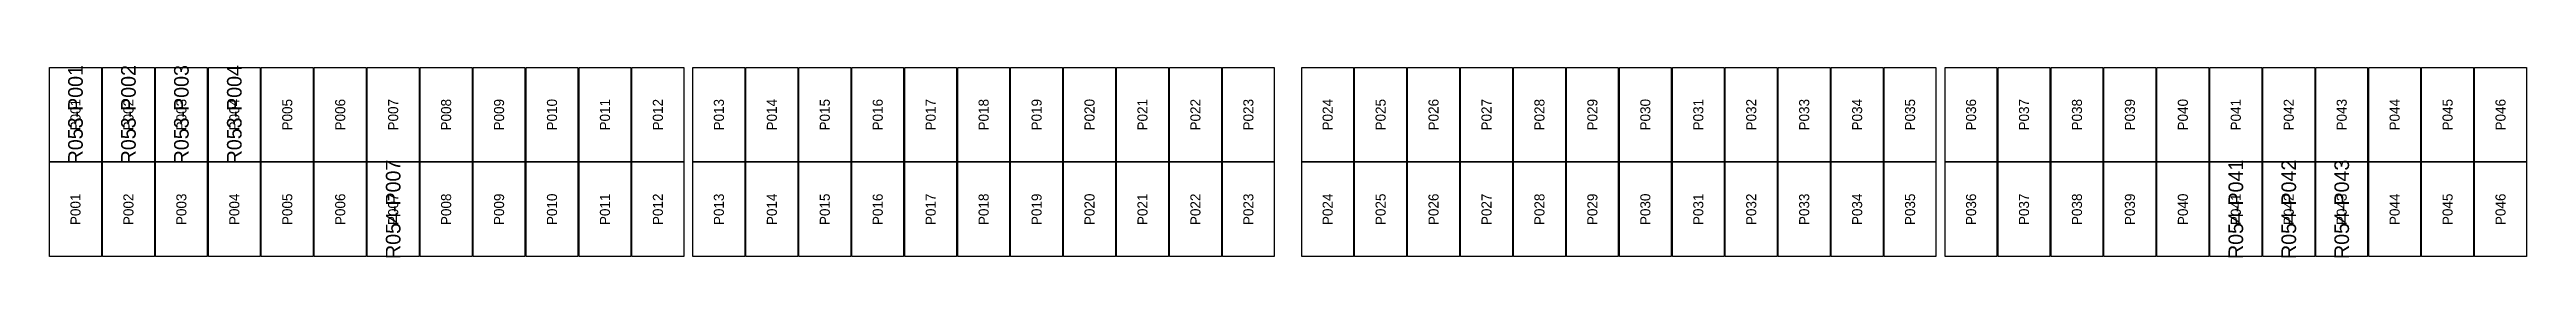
# Model space of a CAD drawing. Extents: x 296295 to 296770, y 651564 to 652121.
# Drawn here: x 296416.8 to 296470.9, y 651905.4 to 651909.6 of the extents above; entities that cross this region are included whole.
import ezdxf
from ezdxf.enums import TextEntityAlignment as Align

# ---------------------------------------------------------------- set-up
doc = ezdxf.new("R2010")
doc.units = 0

msp = doc.modelspace()

# ---------------------------------------------------------------- texts
at = {"layer": 'DEFECT_LABELS'}
for s, p in [('R053-P001', (296417.335, 651908.503)), ('R053-P002', (296418.493, 651908.503)), ('R053-P003', (296419.651, 651908.503)), ('R053-P004', (296420.809, 651908.503)), ('R054-P007', (296424.283, 651906.44)), ('R054-P041', (296464.583, 651906.44)), ('R054-P042', (296465.741, 651906.44)), ('R054-P043', (296466.899, 651906.44))]:
    msp.add_text(s, height=0.32, rotation=90, dxfattribs=at).set_placement(p, align=Align.MIDDLE_CENTER)
at = {"layer": 'PANEL_POSITION'}
for s, p in [('P001', (296417.335, 651908.503)), ('P002', (296418.493, 651908.503)), ('P003', (296419.651, 651908.503)), ('P004', (296420.809, 651908.503)), ('P005', (296421.967, 651908.503)), ('P006', (296423.125, 651908.503)), ('P007', (296424.283, 651908.503)), ('P008', (296425.441, 651908.503)), ('P009', (296426.599, 651908.503)), ('P010', (296427.757, 651908.503)), ('P011', (296428.915, 651908.503)), ('P012', (296430.073, 651908.503)), ('P013', (296431.407, 651908.503)), ('P014', (296432.565, 651908.503)), ('P015', (296433.723, 651908.503)), ('P016', (296434.881, 651908.503)), ('P017', (296436.039, 651908.503)), ('P018', (296437.197, 651908.503)), ('P019', (296438.355, 651908.503)), ('P020', (296439.513, 651908.503)), ('P021', (296440.671, 651908.503)), ('P022', (296441.829, 651908.503)), ('P023', (296442.987, 651908.503)), ('P024', (296444.721, 651908.503)), ('P025', (296445.879, 651908.503)), ('P026', (296447.037, 651908.503)), ('P027', (296448.195, 651908.503)), ('P028', (296449.353, 651908.503)), ('P029', (296450.511, 651908.503)), ('P030', (296451.669, 651908.503)), ('P031', (296452.827, 651908.503)), ('P032', (296453.985, 651908.503)), ('P033', (296455.143, 651908.503)), ('P034', (296456.301, 651908.503)), ('P035', (296457.459, 651908.503)), ('P036', (296458.793, 651908.503)), ('P037', (296459.951, 651908.503)), ('P038', (296461.109, 651908.503)), ('P039', (296462.267, 651908.503)), ('P040', (296463.425, 651908.503)), ('P041', (296464.583, 651908.503)), ('P042', (296465.741, 651908.503)), ('P043', (296466.899, 651908.503)), ('P044', (296468.057, 651908.503)), ('P045', (296469.215, 651908.503)), ('P046', (296470.373, 651908.503)), ('P001', (296417.335, 651906.44)), ('P002', (296418.493, 651906.44)), ('P003', (296419.651, 651906.44)), ('P004', (296420.809, 651906.44)), ('P005', (296421.967, 651906.44)), ('P006', (296423.125, 651906.44)), ('P007', (296424.283, 651906.44)), ('P008', (296425.441, 651906.44)), ('P009', (296426.599, 651906.44)), ('P010', (296427.757, 651906.44)), ('P011', (296428.915, 651906.44)), ('P012', (296430.073, 651906.44)), ('P013', (296431.407, 651906.44)), ('P014', (296432.565, 651906.44)), ('P015', (296433.723, 651906.44)), ('P016', (296434.881, 651906.44)), ('P017', (296436.039, 651906.44)), ('P018', (296437.197, 651906.44)), ('P019', (296438.355, 651906.44)), ('P020', (296439.513, 651906.44)), ('P021', (296440.671, 651906.44)), ('P022', (296441.829, 651906.44)), ('P023', (296442.987, 651906.44)), ('P024', (296444.721, 651906.44)), ('P025', (296445.879, 651906.44)), ('P026', (296447.037, 651906.44)), ('P027', (296448.195, 651906.44)), ('P028', (296449.353, 651906.44)), ('P029', (296450.511, 651906.44)), ('P030', (296451.669, 651906.44)), ('P031', (296452.827, 651906.44)), ('P032', (296453.985, 651906.44)), ('P033', (296455.143, 651906.44)), ('P034', (296456.301, 651906.44)), ('P035', (296457.459, 651906.44)), ('P036', (296458.793, 651906.44)), ('P037', (296459.951, 651906.44)), ('P038', (296461.109, 651906.44)), ('P039', (296462.267, 651906.44)), ('P040', (296463.425, 651906.44)), ('P041', (296464.583, 651906.44)), ('P042', (296465.741, 651906.44)), ('P043', (296466.899, 651906.44)), ('P044', (296468.057, 651906.44)), ('P045', (296469.215, 651906.44)), ('P046', (296470.373, 651906.44))]:
    msp.add_text(s, height=0.22, rotation=90, dxfattribs=at).set_placement(p, align=Align.MIDDLE_CENTER)

# ---------------------------------------------------------------- linework, layer by layer
at = {"layer": 'DEFECTIVE_PANELS'}
for points in [[(296416.768, 651909.535), (296417.902, 651909.535), (296417.902, 651907.472), (296416.768, 651907.472)], [(296417.926, 651909.535), (296419.06, 651909.535), (296419.06, 651907.472), (296417.926, 651907.472)], [(296419.084, 651909.535), (296420.218, 651909.535), (296420.218, 651907.472), (296419.084, 651907.472)], [(296420.242, 651909.535), (296421.376, 651909.535), (296421.376, 651907.472), (296420.242, 651907.472)], [(296423.716, 651907.472), (296424.85, 651907.472), (296424.85, 651905.409), (296423.716, 651905.409)], [(296464.016, 651907.472), (296465.15, 651907.472), (296465.15, 651905.409), (296464.016, 651905.409)], [(296465.174, 651907.472), (296466.308, 651907.472), (296466.308, 651905.409), (296465.174, 651905.409)], [(296466.332, 651907.472), (296467.466, 651907.472), (296467.466, 651905.409), (296466.332, 651905.409)]]:
    msp.add_lwpolyline(points, close=True, dxfattribs=at)
at = {"layer": 'PANELS_MASTER'}
for points in [[(296421.4, 651909.535), (296422.534, 651909.535), (296422.534, 651907.472), (296421.4, 651907.472)], [(296422.558, 651909.535), (296423.692, 651909.535), (296423.692, 651907.472), (296422.558, 651907.472)], [(296423.716, 651909.535), (296424.85, 651909.535), (296424.85, 651907.472), (296423.716, 651907.472)], [(296424.874, 651909.535), (296426.008, 651909.535), (296426.008, 651907.472), (296424.874, 651907.472)], [(296426.032, 651909.535), (296427.166, 651909.535), (296427.166, 651907.472), (296426.032, 651907.472)], [(296427.19, 651909.535), (296428.324, 651909.535), (296428.324, 651907.472), (296427.19, 651907.472)], [(296428.348, 651909.535), (296429.482, 651909.535), (296429.482, 651907.472), (296428.348, 651907.472)], [(296429.506, 651909.535), (296430.64, 651909.535), (296430.64, 651907.472), (296429.506, 651907.472)], [(296430.84, 651909.535), (296431.974, 651909.535), (296431.974, 651907.472), (296430.84, 651907.472)], [(296431.998, 651909.535), (296433.132, 651909.535), (296433.132, 651907.472), (296431.998, 651907.472)], [(296433.156, 651909.535), (296434.29, 651909.535), (296434.29, 651907.472), (296433.156, 651907.472)], [(296434.314, 651909.535), (296435.448, 651909.535), (296435.448, 651907.472), (296434.314, 651907.472)], [(296435.472, 651909.535), (296436.606, 651909.535), (296436.606, 651907.472), (296435.472, 651907.472)], [(296436.63, 651909.535), (296437.764, 651909.535), (296437.764, 651907.472), (296436.63, 651907.472)], [(296437.788, 651909.535), (296438.922, 651909.535), (296438.922, 651907.472), (296437.788, 651907.472)], [(296438.946, 651909.535), (296440.08, 651909.535), (296440.08, 651907.472), (296438.946, 651907.472)], [(296440.104, 651909.535), (296441.238, 651909.535), (296441.238, 651907.472), (296440.104, 651907.472)], [(296441.262, 651909.535), (296442.396, 651909.535), (296442.396, 651907.472), (296441.262, 651907.472)], [(296442.42, 651909.535), (296443.554, 651909.535), (296443.554, 651907.472), (296442.42, 651907.472)], [(296444.154, 651909.535), (296445.288, 651909.535), (296445.288, 651907.472), (296444.154, 651907.472)], [(296445.312, 651909.535), (296446.446, 651909.535), (296446.446, 651907.472), (296445.312, 651907.472)], [(296446.47, 651909.535), (296447.604, 651909.535), (296447.604, 651907.472), (296446.47, 651907.472)], [(296447.628, 651909.535), (296448.762, 651909.535), (296448.762, 651907.472), (296447.628, 651907.472)], [(296448.786, 651909.535), (296449.92, 651909.535), (296449.92, 651907.472), (296448.786, 651907.472)], [(296449.944, 651909.535), (296451.078, 651909.535), (296451.078, 651907.472), (296449.944, 651907.472)], [(296451.102, 651909.535), (296452.236, 651909.535), (296452.236, 651907.472), (296451.102, 651907.472)], [(296452.26, 651909.535), (296453.394, 651909.535), (296453.394, 651907.472), (296452.26, 651907.472)], [(296453.418, 651909.535), (296454.552, 651909.535), (296454.552, 651907.472), (296453.418, 651907.472)], [(296454.576, 651909.535), (296455.71, 651909.535), (296455.71, 651907.472), (296454.576, 651907.472)], [(296455.734, 651909.535), (296456.868, 651909.535), (296456.868, 651907.472), (296455.734, 651907.472)], [(296456.892, 651909.535), (296458.026, 651909.535), (296458.026, 651907.472), (296456.892, 651907.472)], [(296458.226, 651909.535), (296459.36, 651909.535), (296459.36, 651907.472), (296458.226, 651907.472)], [(296459.384, 651909.535), (296460.518, 651909.535), (296460.518, 651907.472), (296459.384, 651907.472)], [(296460.542, 651909.535), (296461.676, 651909.535), (296461.676, 651907.472), (296460.542, 651907.472)], [(296461.7, 651909.535), (296462.834, 651909.535), (296462.834, 651907.472), (296461.7, 651907.472)], [(296462.858, 651909.535), (296463.992, 651909.535), (296463.992, 651907.472), (296462.858, 651907.472)], [(296464.016, 651909.535), (296465.15, 651909.535), (296465.15, 651907.472), (296464.016, 651907.472)], [(296465.174, 651909.535), (296466.308, 651909.535), (296466.308, 651907.472), (296465.174, 651907.472)], [(296466.332, 651909.535), (296467.466, 651909.535), (296467.466, 651907.472), (296466.332, 651907.472)], [(296467.49, 651909.535), (296468.624, 651909.535), (296468.624, 651907.472), (296467.49, 651907.472)], [(296468.648, 651909.535), (296469.782, 651909.535), (296469.782, 651907.472), (296468.648, 651907.472)], [(296469.806, 651909.535), (296470.94, 651909.535), (296470.94, 651907.472), (296469.806, 651907.472)], [(296416.768, 651907.472), (296417.902, 651907.472), (296417.902, 651905.409), (296416.768, 651905.409)], [(296417.926, 651907.472), (296419.06, 651907.472), (296419.06, 651905.409), (296417.926, 651905.409)], [(296419.084, 651907.472), (296420.218, 651907.472), (296420.218, 651905.409), (296419.084, 651905.409)], [(296420.242, 651907.472), (296421.376, 651907.472), (296421.376, 651905.409), (296420.242, 651905.409)], [(296421.4, 651907.472), (296422.534, 651907.472), (296422.534, 651905.409), (296421.4, 651905.409)], [(296422.558, 651907.472), (296423.692, 651907.472), (296423.692, 651905.409), (296422.558, 651905.409)], [(296424.874, 651907.472), (296426.008, 651907.472), (296426.008, 651905.409), (296424.874, 651905.409)], [(296426.032, 651907.472), (296427.166, 651907.472), (296427.166, 651905.409), (296426.032, 651905.409)], [(296427.19, 651907.472), (296428.324, 651907.472), (296428.324, 651905.409), (296427.19, 651905.409)], [(296428.348, 651907.472), (296429.482, 651907.472), (296429.482, 651905.409), (296428.348, 651905.409)], [(296429.506, 651907.472), (296430.64, 651907.472), (296430.64, 651905.409), (296429.506, 651905.409)], [(296430.84, 651907.472), (296431.974, 651907.472), (296431.974, 651905.409), (296430.84, 651905.409)], [(296431.998, 651907.472), (296433.132, 651907.472), (296433.132, 651905.409), (296431.998, 651905.409)], [(296433.156, 651907.472), (296434.29, 651907.472), (296434.29, 651905.409), (296433.156, 651905.409)], [(296434.314, 651907.472), (296435.448, 651907.472), (296435.448, 651905.409), (296434.314, 651905.409)], [(296435.472, 651907.472), (296436.606, 651907.472), (296436.606, 651905.409), (296435.472, 651905.409)], [(296436.63, 651907.472), (296437.764, 651907.472), (296437.764, 651905.409), (296436.63, 651905.409)], [(296437.788, 651907.472), (296438.922, 651907.472), (296438.922, 651905.409), (296437.788, 651905.409)], [(296438.946, 651907.472), (296440.08, 651907.472), (296440.08, 651905.409), (296438.946, 651905.409)], [(296440.104, 651907.472), (296441.238, 651907.472), (296441.238, 651905.409), (296440.104, 651905.409)], [(296441.262, 651907.472), (296442.396, 651907.472), (296442.396, 651905.409), (296441.262, 651905.409)], [(296442.42, 651907.472), (296443.554, 651907.472), (296443.554, 651905.409), (296442.42, 651905.409)], [(296444.154, 651907.472), (296445.288, 651907.472), (296445.288, 651905.409), (296444.154, 651905.409)], [(296445.312, 651907.472), (296446.446, 651907.472), (296446.446, 651905.409), (296445.312, 651905.409)], [(296446.47, 651907.472), (296447.604, 651907.472), (296447.604, 651905.409), (296446.47, 651905.409)], [(296447.628, 651907.472), (296448.762, 651907.472), (296448.762, 651905.409), (296447.628, 651905.409)], [(296448.786, 651907.472), (296449.92, 651907.472), (296449.92, 651905.409), (296448.786, 651905.409)], [(296449.944, 651907.472), (296451.078, 651907.472), (296451.078, 651905.409), (296449.944, 651905.409)], [(296451.102, 651907.472), (296452.236, 651907.472), (296452.236, 651905.409), (296451.102, 651905.409)], [(296452.26, 651907.472), (296453.394, 651907.472), (296453.394, 651905.409), (296452.26, 651905.409)], [(296453.418, 651907.472), (296454.552, 651907.472), (296454.552, 651905.409), (296453.418, 651905.409)], [(296454.576, 651907.472), (296455.71, 651907.472), (296455.71, 651905.409), (296454.576, 651905.409)], [(296455.734, 651907.472), (296456.868, 651907.472), (296456.868, 651905.409), (296455.734, 651905.409)], [(296456.892, 651907.472), (296458.026, 651907.472), (296458.026, 651905.409), (296456.892, 651905.409)], [(296458.226, 651907.472), (296459.36, 651907.472), (296459.36, 651905.409), (296458.226, 651905.409)], [(296459.384, 651907.472), (296460.518, 651907.472), (296460.518, 651905.409), (296459.384, 651905.409)], [(296460.542, 651907.472), (296461.676, 651907.472), (296461.676, 651905.409), (296460.542, 651905.409)], [(296461.7, 651907.472), (296462.834, 651907.472), (296462.834, 651905.409), (296461.7, 651905.409)], [(296462.858, 651907.472), (296463.992, 651907.472), (296463.992, 651905.409), (296462.858, 651905.409)], [(296467.49, 651907.472), (296468.624, 651907.472), (296468.624, 651905.409), (296467.49, 651905.409)], [(296468.648, 651907.472), (296469.782, 651907.472), (296469.782, 651905.409), (296468.648, 651905.409)], [(296469.806, 651907.472), (296470.94, 651907.472), (296470.94, 651905.409), (296469.806, 651905.409)]]:
    msp.add_lwpolyline(points, close=True, dxfattribs=at)

msp.set_redraw_order([(e.dxf.handle, doc.entitydb.next_handle()) for e in msp.query("TEXT MTEXT ATTDEF DIMENSION ARC_DIMENSION")])  # texts and dimensions are drawn at this point

doc.saveas('drawing.dxf')
